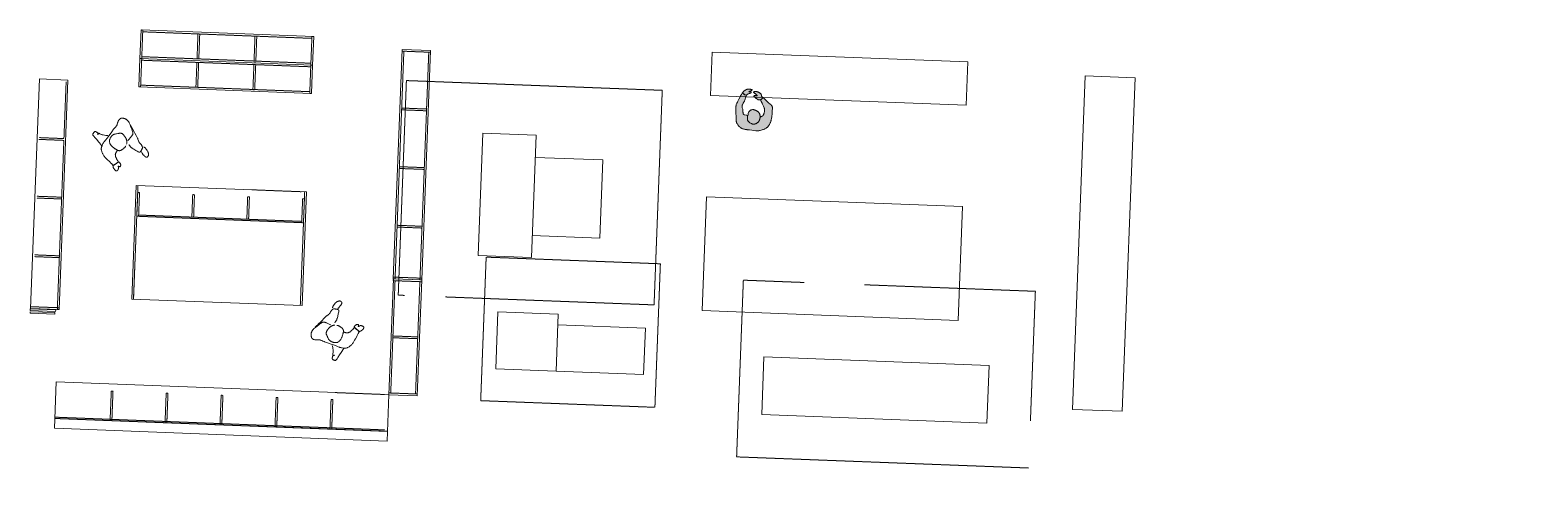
# Model space of a CAD drawing. Header units: millimetres. Extents: x 17591 to 38687, y 19003 to 25261.
import ezdxf

# ---------------------------------------------------------------- set-up
doc = ezdxf.new("R2010")
doc.units = ezdxf.units.MM
doc.header["$MEASUREMENT"] = 0
doc.linetypes.add('DGN Style 2', pattern=[10, 6, -4])
doc.linetypes.add('Hidden', pattern=[7.14375, 4.7625, -2.38125])
for name, color, linetype, lineweight in [('E-ELEC-EQPM', 71, 'Continuous', 13), ('E-ELEC-EQPM-HDLN', 91, 'Hidden', 13), ('FIXT-JNRY-PART', 42, 'Continuous', 0), ('FURN-FIXD', 40, 'Continuous', 0), ('FURN-FREE', 1, 'Continuous', 0), ('FURN-STOR', 213, 'Continuous', 0), ('PRES-FILL', 7, 'Continuous', 0), ('PRES-PEOP', 42, 'Continuous', 0)]:
    doc.layers.add(name, color=color, linetype=linetype, lineweight=lineweight)

# ---------------------------------------------------------------- blocks, each defined once
blk = doc.blocks.new('*U4')
at = {"color": 0}
blk.add_wipeout([(-1810, -235), (1787, -374), (1810, 235), (-1787, 374)], dxfattribs=at)
at = {"color": 0, "linetype": 'Continuous', "lineweight": 0, "flags": 128}
blk.add_lwpolyline([(1787, -374), (-1810, -235), (-1787, 374), (1810, 235), (1787, -374)], close=True, dxfattribs=at)
blk = doc.blocks.new('*U5')
at = {"layer": 'PRES-FILL', "linetype": 'ByBlock', "lineweight": -2}
h = blk.add_hatch(color=0, dxfattribs=at)
edge = h.paths.add_edge_path(flags=16)
edge.add_spline(control_points=[(-87, -291), (-89, -288), (-89, -283), (-89, -277)], knot_values=[0, 0, 0, 0, 1, 1, 1, 1], degree=3, periodic=0)
edge.add_spline(control_points=[(-89, -277), (-94, -264), (-102, -248), (-95, -248), (-88, -247), (-90, -264), (-89, -277)], knot_values=[0, 0, 0, 0, 0.509531, 0.509531, 0.509531, 1, 1, 1, 1], degree=3, periodic=0)
edge.add_spline(control_points=[(-89, -277), (-88, -283), (-86, -288), (-87, -291)], knot_values=[0, 0, 0, 0, 1, 1, 1, 1], degree=3, periodic=0)
edge.add_spline(control_points=[(-87, -291), (-86, -293), (-84, -293), (-82, -293), (-64, -287), (-45, -281), (-26, -274), (-4, -266), (18, -258), (41, -250), (62, -242), (84, -234), (102, -220), (117, -208), (130, -193), (143, -179), (163, -155), (183, -131), (203, -108), (213, -96), (224, -86), (234, -75), (247, -61), (255, -44), (260, -25), (269, 11), (269, 47), (253, 78), (241, 99), (227, 118), (212, 136), (198, 152), (184, 168), (171, 183), (154, 203), (137, 222), (120, 241), (107, 255), (88, 262), (71, 271), (49, 283), (28, 293), (3, 297), (-22, 302), (-45, 299), (-68, 291), (-91, 283), (-112, 274), (-130, 260), (-157, 239), (-183, 218), (-208, 195), (-226, 178), (-244, 160), (-260, 141), (-265, 135), (-270, 127), (-270, 120), (-269, 92), (-265, 65), (-263, 38), (-261, 9), (-260, -20), (-258, -48), (-258, -52), (-255, -55), (-254, -58), (-253, -62), (-253, -65), (-253, -69), (-254, -82), (-268, -92), (-268, -107), (-269, -125), (-262, -143), (-256, -158), (-248, -174), (-231, -189), (-215, -196), (-195, -205), (-228, -120), (-210, -123), (-201, -124), (-195, -153), (-182, -153), (-180, -153), (-176, -153), (-176, -151), (-175, -121), (-176, -84), (-192, -64), (-196, -58), (-202, -54), (-210, -52)], knot_values=[0, 0, 0, 0, 0.004098, 0.004098, 0.004098, 0.036354, 0.036354, 0.036354, 0.07573, 0.07573, 0.07573, 0.113201, 0.113201, 0.113201, 0.145266, 0.145266, 0.145266, 0.196552, 0.196552, 0.196552, 0.221625, 0.221625, 0.221625, 0.252365, 0.252365, 0.252365, 0.309173, 0.309173, 0.309173, 0.348127, 0.348127, 0.348127, 0.382965, 0.382965, 0.382965, 0.425054, 0.425054, 0.425054, 0.456865, 0.456865, 0.456865, 0.496842, 0.496842, 0.496842, 0.536467, 0.536467, 0.536467, 0.574696, 0.574696, 0.574696, 0.630228, 0.630228, 0.630228, 0.671879, 0.671879, 0.671879, 0.684675, 0.684675, 0.684675, 0.729775, 0.729775, 0.729775, 0.777357, 0.777357, 0.777357, 0.783126, 0.783126, 0.783126, 0.789055, 0.789055, 0.789055, 0.811446, 0.811446, 0.811446, 0.840448, 0.840448, 0.840448, 0.871083, 0.871083, 0.871083, 0.911485, 0.911485, 0.911485, 0.934486, 0.934486, 0.934486, 0.938181, 0.938181, 0.938181, 0.987094, 0.987094, 0.987094, 1, 1, 1, 1], degree=3, periodic=0)
edge.add_line((-210, -52), (-194, 0))
edge.add_spline(control_points=[(-194, 0), (-187, 23), (-180, 45), (-172, 68), (-163, 91), (-140, 108), (-119, 122), (-107, 130), (-96, 137), (-81, 137), (-68, 137), (-58, 134), (-50, 127)], knot_values=[0, 0, 0, 0, 0.324205, 0.324205, 0.324205, 0.66843, 0.66843, 0.66843, 0.855113, 0.855113, 0.855113, 1, 1, 1, 1], degree=3, periodic=0)
edge.add_line((-50, 127), (-43, 122))
edge.add_spline(control_points=[(-43, 122), (-53, 112), (-62, 101), (-66, 86), (-72, 67), (-71, 52), (-66, 32), (-61, 12), (-52, -4), (-40, -17), (-30, -28), (-16, -36), (4, -38), (21, -39), (33, -33), (46, -28), (56, -24), (64, -4), (73, -9), (78, -12), (80, -18), (83, -23), (90, -35), (105, -43), (104, -60), (103, -83), (82, -93), (72, -110), (63, -125), (57, -143), (46, -156), (28, -177), (-9, -177), (-34, -189), (-57, -201), (-80, -219), (-103, -230), (-126, -242), (-170, -203), (-184, -215), (-185, -216), (-186, -221), (-186, -224), (-184, -232), (-162, -244), (-165, -244), (-170, -245), (-190, -234), (-202, -232), (-207, -232), (-219, -228), (-217, -234), (-214, -244), (-208, -251), (-202, -257), (-185, -273), (-169, -290), (-141, -295), (-122, -299), (-104, -297), (-90, -294), (-88, -294), (-88, -293), (-87, -291)], knot_values=[0, 0, 0, 0, 0.044568, 0.044568, 0.044568, 0.101682, 0.101682, 0.101682, 0.159954, 0.159954, 0.159954, 0.212108, 0.212108, 0.212108, 0.25772, 0.25772, 0.25772, 0.292514, 0.292514, 0.292514, 0.310285, 0.310285, 0.310285, 0.355053, 0.355053, 0.355053, 0.417583, 0.417583, 0.417583, 0.47369, 0.47369, 0.47369, 0.564976, 0.564976, 0.564976, 0.649839, 0.649839, 0.649839, 0.736981, 0.736981, 0.736981, 0.746599, 0.746599, 0.746599, 0.777051, 0.777051, 0.777051, 0.817948, 0.817948, 0.817948, 0.83422, 0.83422, 0.83422, 0.863911, 0.863911, 0.863911, 0.939425, 0.939425, 0.939425, 0.993629, 0.993629, 0.993629, 1, 1, 1, 1], degree=3, periodic=0)
at = {"layer": 'PRES-PEOP', "color": 0, "linetype": 'ByBlock', "lineweight": -2, "flags": 128}
for points in [[(-250, -47), (-246, -46), (-242, -46), (-238, -46), (-231, -47), (-225, -47), (-220, -48), (-215, -49), (-212, -50), (-209, -52), (-206, -53), (-204, -54), (-200, -56), (-198, -58), (-196, -59), (-194, -61), (-192, -64), (-189, -68), (-187, -72), (-185, -76), (-183, -81), (-182, -85), (-180, -93), (-178, -100), (-177, -106), (-176, -112), (-175, -122), (-175, -130), (-175, -141), (-175, -146), (-176, -151), (-176, -151), (-176, -151), (-176, -152), (-176, -152), (-176, -152), (-176, -152), (-176, -152), (-176, -152), (-177, -153), (-177, -153), (-177, -153), (-178, -153), (-178, -153), (-179, -153), (-179, -153), (-180, -153), (-180, -153), (-181, -153), (-181, -153), (-182, -153), (-182, -153), (-183, -153), (-184, -153), (-185, -153), (-186, -152), (-187, -152), (-188, -151), (-190, -150), (-191, -148), (-193, -146), (-194, -145), (-196, -141), (-199, -135), (-201, -133), (-202, -131), (-203, -129), (-204, -128), (-205, -127), (-206, -125), (-207, -124), (-208, -124), (-209, -123), (-210, -123), (-212, -123), (-213, -123), (-214, -124), (-215, -125), (-215, -127), (-215, -128), (-216, -130), (-216, -132), (-216, -134), (-215, -138), (-215, -143), (-214, -148), (-213, -157), (-211, -165), (-210, -171), (-209, -177), (-209, -182), (-208, -185), (-208, -188), (-208, -191), (-209, -192), (-209, -194), (-209, -194), (-210, -195), (-211, -196), (-212, -196), (-212, -197), (-214, -196), (-215, -196), (-218, -195), (-221, -193), (-223, -192), (-228, -188), (-232, -185), (-236, -182), (-239, -180), (-242, -177), (-244, -175), (-247, -171), (-250, -168), (-251, -165), (-254, -162), (-256, -158), (-258, -152), (-260, -147), (-262, -142), (-263, -138), (-265, -134), (-265, -131), (-267, -125), (-267, -121), (-268, -117), (-268, -112), (-268, -107), (-268, -104), (-267, -102), (-267, -99), (-266, -97), (-265, -96), (-264, -92), (-257, -81), (-256, -78), (-255, -76), (-254, -74), (-254, -71), (-253, -69), (-253, -67), (-253, -66), (-253, -65), (-253, -63), (-254, -62), (-254, -61), (-254, -60), (-254, -58), (-254, -57), (-255, -57), (-255, -56), (-255, -55), (-257, -52), (-257, -51), (-257, -50), (-258, -50), (-258, -49), (-258, -48), (-259, -27), (-261, 6), (-263, 38), (-265, 58), (-268, 89), (-269, 104), (-270, 112), (-270, 120), (-270, 121), (-270, 122), (-270, 124), (-269, 125), (-269, 126), (-268, 128), (-268, 130), (-267, 131), (-266, 133), (-265, 135), (-264, 136), (-262, 139), (-260, 141), (-254, 148), (-243, 160), (-234, 169), (-221, 182), (-208, 195), (-189, 212), (-175, 224), (-164, 233), (-147, 247), (-130, 260), (-123, 265), (-117, 269), (-111, 272), (-106, 275), (-97, 279), (-90, 283), (-79, 287), (-68, 291), (-60, 293), (-52, 295), (-45, 297), (-39, 298), (-34, 299), (-29, 299), (-21, 299), (-15, 299), (-11, 299), (-4, 298), (3, 297), (12, 295), (20, 293), (27, 291), (33, 289), (42, 285), (50, 282), (60, 277), (71, 271), (84, 265), (94, 260), (101, 256), (106, 252), (110, 250), (112, 248), (116, 244), (120, 241), (133, 226), (152, 205), (171, 183), (191, 160), (212, 136), (218, 129), (223, 123), (231, 112), (237, 104), (241, 98), (247, 88), (253, 78), (256, 72), (258, 66), (260, 61), (261, 56), (263, 51), (264, 42), (265, 34), (266, 27), (266, 20), (266, 9), (265, 1), (264, -6), (262, -15), (260, -25), (258, -32), (256, -38), (254, -43), (252, -48), (250, -51), (248, -54), (245, -60), (243, -64), (241, -67), (238, -71), (234, -75), (227, -83), (215, -95), (209, -102), (203, -108), (173, -143), (143, -179), (133, -190), (126, -198), (120, -204), (116, -208), (113, -211), (107, -216), (102, -220), (99, -223), (92, -227), (86, -231), (80, -234), (76, -236), (67, -240), (54, -245), (41, -250), (7, -262), (-26, -274), (-40, -279), (-61, -286), (-82, -293), (-83, -293), (-84, -293), (-85, -293), (-86, -292), (-87, -291), (-87, -291), (-88, -290), (-88, -289), (-88, -287), (-89, -286), (-89, -284), (-89, -281), (-89, -278), (-89, -273), (-89, -264), (-89, -260), (-89, -258), (-89, -255), (-90, -254), (-90, -252), (-90, -251), (-91, -250), (-91, -250), (-92, -249), (-92, -248), (-93, -248), (-94, -248), (-95, -248), (-96, -248), (-97, -248), (-97, -249), (-98, -250), (-98, -251), (-98, -252), (-98, -253), (-98, -254), (-98, -255), (-97, -258), (-96, -260), (-88, -281), (-88, -284), (-87, -286), (-87, -287), (-87, -289), (-87, -290), (-87, -290), (-87, -292), (-88, -292), (-88, -293), (-89, -294), (-90, -294), (-96, -295), (-101, -296), (-105, -296), (-109, -297), (-113, -297), (-116, -297), (-122, -297), (-127, -297), (-130, -297), (-136, -296), (-141, -295), (-146, -294), (-151, -293), (-155, -292), (-159, -291), (-162, -289), (-165, -288), (-170, -285), (-175, -282), (-178, -279), (-184, -274), (-189, -270), (-202, -257), (-204, -255), (-206, -252), (-208, -250), (-209, -248), (-211, -247), (-212, -245), (-213, -243), (-215, -241), (-215, -239), (-217, -236), (-217, -234), (-218, -233), (-218, -233), (-218, -233), (-217, -232), (-217, -232), (-217, -232), (-217, -232), (-217, -232), (-216, -231), (-216, -231), (-215, -231), (-215, -231), (-214, -231), (-213, -231), (-213, -231), (-211, -231), (-210, -231), (-208, -232), (-206, -232), (-205, -232), (-204, -232), (-204, -232), (-203, -232), (-202, -232), (-200, -233), (-197, -233), (-195, -234), (-193, -235), (-189, -236), (-181, -239), (-179, -240), (-177, -241), (-175, -242), (-173, -242), (-172, -243), (-170, -244), (-168, -244), (-168, -244), (-166, -244), (-166, -244), (-165, -244), (-165, -244), (-165, -244), (-165, -244), (-165, -244), (-165, -244), (-165, -243), (-166, -243), (-166, -243), (-167, -242), (-167, -241), (-169, -241), (-170, -240), (-171, -239), (-173, -237), (-175, -236), (-179, -233), (-180, -232), (-181, -231), (-182, -230), (-183, -228), (-184, -227), (-185, -226), (-185, -225), (-185, -225), (-186, -224), (-186, -224), (-186, -223), (-186, -222), (-186, -222), (-186, -221), (-186, -220), (-186, -220), (-186, -219), (-185, -218), (-185, -218), (-185, -217), (-185, -217), (-185, -217), (-185, -216), (-185, -216), (-184, -216), (-184, -215), (-184, -215), (-183, -214), (-181, -214), (-179, -213), (-178, -213), (-176, -213), (-172, -214), (-169, -215), (-165, -216), (-161, -217), (-154, -220), (-141, -226), (-136, -228), (-131, -229), (-127, -230), (-124, -231), (-121, -232), (-116, -232), (-113, -233), (-110, -232), (-106, -232), (-105, -231), (-103, -230), (-94, -226), (-87, -221), (-74, -213), (-54, -201), (-44, -195), (-34, -189), (-29, -187), (-24, -185), (-15, -182), (2, -177), (14, -174), (19, -172), (27, -169), (32, -167), (36, -164), (38, -162), (42, -159), (46, -156), (48, -153), (50, -151), (53, -146), (55, -142), (57, -138), (61, -131), (66, -120), (69, -115), (72, -110), (74, -107), (76, -104), (80, -99), (88, -90), (91, -87), (93, -84), (95, -82), (97, -79), (98, -77), (101, -73), (102, -70), (103, -68), (103, -64), (104, -62), (104, -60), (104, -58), (104, -57), (104, -54), (103, -52), (102, -50), (102, -48), (101, -46), (100, -45), (83, -23), (82, -22), (81, -20), (80, -17), (79, -16), (79, -15), (78, -14), (78, -13), (77, -12), (76, -11), (75, -11), (75, -10), (74, -10), (73, -9), (73, -9), (72, -9), (71, -9), (70, -9), (69, -9), (69, -9), (68, -9), (67, -10), (65, -10), (64, -11), (63, -12), (62, -13), (60, -15), (57, -19), (54, -22), (52, -23), (51, -25), (50, -26), (49, -26), (47, -27), (46, -28), (36, -32), (33, -33), (29, -34), (27, -35), (24, -36), (22, -36), (18, -37), (14, -38), (12, -38), (8, -38), (6, -38), (4, -38), (0, -37), (-3, -37), (-6, -36), (-8, -36), (-11, -35), (-15, -34), (-19, -32), (-22, -31), (-25, -29), (-27, -28), (-31, -25), (-33, -23), (-37, -20), (-40, -17), (-43, -14), (-47, -9), (-50, -5), (-52, -1), (-54, 3), (-56, 6), (-59, 12), (-61, 17), (-62, 21), (-64, 26), (-66, 32), (-67, 36), (-68, 43), (-69, 48), (-69, 53), (-70, 57), (-70, 61), (-70, 64), (-70, 69), (-69, 73), (-69, 77), (-68, 81), (-66, 86), (-65, 89), (-64, 92), (-63, 94), (-61, 98), (-59, 102), (-58, 105), (-56, 107), (-53, 111), (-50, 114), (-46, 119), (-42, 123), (-37, 128), (-33, 133), (-28, 136), (-25, 139), (-21, 142), (-18, 144), (-12, 148), (-8, 150), (-5, 152), (1, 155), (7, 157), (10, 158), (14, 159), (17, 159), (20, 160), (26, 160), (30, 161), (35, 161), (38, 160), (45, 160), (49, 159), (56, 157), (63, 156), (68, 154), (72, 153), (75, 151), (78, 149), (81, 147), (87, 144), (91, 140), (95, 137), (98, 133), (101, 130), (103, 128), (106, 123), (109, 119), (110, 116), (112, 111), (114, 106), (117, 97), (119, 89), (121, 81), (122, 75), (123, 69), (123, 65), (123, 60), (123, 57), (123, 54), (123, 51), (121, 47), (120, 44), (119, 41), (117, 38), (115, 35), (106, 24), (98, 16), (87, 4), (76, -8)], [(-210, -52), (-202, -26), (-194, 0), (-189, 17), (-180, 42), (-172, 68), (-170, 72), (-168, 76), (-166, 80), (-164, 83), (-162, 86), (-157, 91), (-153, 95), (-149, 99), (-142, 105), (-136, 110), (-127, 116), (-119, 122), (-114, 125), (-111, 127), (-107, 129), (-104, 131), (-102, 132), (-99, 133), (-97, 134), (-93, 135), (-90, 136), (-88, 136), (-84, 137), (-81, 137), (-78, 137), (-76, 137), (-74, 137), (-73, 137), (-69, 136), (-67, 135), (-64, 135), (-62, 134), (-61, 133), (-58, 132), (-56, 131), (-54, 130), (-52, 129), (-50, 127), (-47, 125), (-43, 122)]]:
    blk.add_lwpolyline(points, dxfattribs=at)
blk = doc.blocks.new('*U7')
at = {"color": 0, "linetype": 'ByBlock', "lineweight": -2, "flags": 128}
blk.add_lwpolyline([(-1768, 869), (1830, 730), (1768, -869), (-1830, -730), (-1768, 869)], close=True, dxfattribs=at)
blk.add_lwpolyline([(-1768, 869), (1830, 730), (1768, -869), (-1830, -730), (-1768, 869)], close=True, dxfattribs=at)
blk = doc.blocks.new('*U6')
at = {"color": 0, "linetype": 'ByBlock', "lineweight": -2}
blk.add_wipeout([(-1768, 869), (1830, 730), (1768, -869), (-1830, -730)], dxfattribs=at)
blk.add_blockref('*U7', (0, 0), dxfattribs=at)
blk = doc.blocks.new('BVN_Equipment_Printer J75 - BVN_Equipment_Printer J75-4317960-GA PLAN - LEVEL 11')
at = {"layer": 'E-ELEC-EQPM', "color": 0}
for p, q in [((1660, 433), (-1510, 433)), ((-1510, 433), (-1510, -377)), ((1660, -377), (1660, 433)), ((-1510, -377), (1660, -377))]:
    blk.add_line(p, q, dxfattribs=at)
at = {"layer": 'E-ELEC-EQPM-HDLN', "color": 0}
for p, q in [((-985, 1500), (-1840, 1500)), ((-1840, 1500), (-1840, -987)), ((2270, 1500), (-135, 1500)), ((2270, -322), (2270, 1500)), ((-1840, -987), (2270, -987))]:
    blk.add_line(p, q, dxfattribs=at)
blk = doc.blocks.new('BVN_Equipment_Scanner 7740 MFD_EX-015 - BVN_Equipment_Scanner 7740 MFD_EX-015-8113153-GA PLAN - LEVEL 11')
at = {"layer": 'E-ELEC-EQPM', "color": 0}
for p, q in [((-291, 530), (-1141, 530)), ((-1141, 530), (-1141, -270)), ((-291, -270), (-291, 530)), ((941, 378), (-291, 378)), ((941, -270), (941, 378)), ((-1141, -270), (-291, -270)), ((-291, -270), (941, -270))]:
    blk.add_line(p, q, dxfattribs=at)
at = {"layer": 'E-ELEC-EQPM-HDLN', "color": 0}
for p, q in [((1117, 1293), (-1335, 1293)), ((-1335, 1293), (-1335, -727)), ((1117, -727), (1117, 1293)), ((-1335, -727), (1117, -727))]:
    blk.add_line(p, q, dxfattribs=at)
blk = doc.blocks.new('BVN_Equipment_Plotter DWC842 MFD_EX-016 - EX-016_1-3151593-GA PLAN - LEVEL 11')
at = {"layer": 'E-ELEC-EQPM', "color": 0}
for p, q in [((-65, 538), (-817, 538)), ((-817, 538), (-817, -1182)), ((-65, -1182), (-65, 538)), ((884, 227), (-65, 227)), ((884, -872), (884, 227)), ((-65, -872), (884, -872)), ((-817, -1182), (-65, -1182))]:
    blk.add_line(p, q, dxfattribs=at)
at = {"layer": 'E-ELEC-EQPM-HDLN', "color": 0}
for p, q in [((-1917, -1782), (-1917, 1238)), ((-1917, 1238), (1684, 1238)), ((1684, 1238), (1684, -1782)), ((-1830, -1782), (-1917, -1782)), ((1684, -1782), (-1250, -1782))]:
    blk.add_line(p, q, dxfattribs=at)
blk = doc.blocks.new('MAN16')
at = {"color": 0, "linetype": 'ByBlock', "lineweight": -2, "flags": 128}
for points in [[(0.77, -0.91), (0.79, -0.97), (0.8, -1.01), (0.81, -1.06), (0.83, -1.13), (0.85, -1.18), (0.87, -1.22), (0.89, -1.28), (0.91, -1.33), (0.93, -1.36), (0.95, -1.39), (0.96, -1.41), (0.98, -1.43), (1.01, -1.47), (1.05, -1.51), (1.08, -1.53), (1.1, -1.55), (1.13, -1.57), (1.18, -1.6), (1.21, -1.63), (1.24, -1.64), (1.29, -1.66), (1.33, -1.68), (1.35, -1.69), (1.39, -1.7), (1.42, -1.71), (1.44, -1.71), (1.48, -1.72), (1.55, -1.74), (1.58, -1.74), (1.62, -1.75), (1.79, -1.79), (1.96, -1.82), (1.97, -1.82), (1.97, -1.82), (1.98, -1.82), (1.99, -1.82), (2, -1.82), (2.01, -1.82), (2.01, -1.82), (2.02, -1.82), (2.03, -1.82), (2.03, -1.82), (2.03, -1.82), (2.06, -1.83), (2.07, -1.84), (2.09, -1.85), (2.1, -1.87), (2.11, -1.89), (2.12, -1.91), (2.12, -1.94), (2.13, -1.96), (2.13, -1.99), (2.13, -2.05), (2.13, -2.11), (2.13, -2.17), (2.11, -2.28), (2.1, -2.37), (2.08, -2.45), (2.07, -2.51), (2.06, -2.56), (2.05, -2.6), (2.04, -2.63), (2.04, -2.65), (2.03, -2.67), (2.03, -2.68), (2.03, -2.68), (2.03, -2.69), (2.03, -2.69), (2.03, -2.69), (2.03, -2.68), (2.03, -2.67), (2.03, -2.66), (2.04, -2.63), (2.04, -2.61), (2.05, -2.56), (2.06, -2.51), (2.07, -2.43), (2.08, -2.3), (2.09, -2.23), (2.1, -2.17), (2.13, -1.99), (2.14, -1.95), (2.16, -1.88), (2.16, -1.85), (2.17, -1.82), (2.17, -1.81), (2.18, -1.8), (2.19, -1.79), (2.19, -1.78), (2.2, -1.78), (2.21, -1.77), (2.21, -1.77), (2.23, -1.76), (2.25, -1.76), (2.27, -1.76), (2.28, -1.75), (2.3, -1.76), (2.32, -1.76), (2.35, -1.76), (2.38, -1.77), (2.43, -1.78), (2.52, -1.8), (2.55, -1.81), (2.59, -1.82), (2.6, -1.82), (2.61, -1.83), (2.63, -1.84), (2.65, -1.85), (2.67, -1.86), (2.68, -1.87), (2.69, -1.88), (2.7, -1.9), (2.72, -1.92), (2.74, -1.94), (2.75, -1.96), (2.76, -1.98), (2.77, -2), (2.78, -2.02), (2.79, -2.04), (2.79, -2.06), (2.8, -2.08), (2.8, -2.1), (2.8, -2.1), (2.8, -2.11), (2.8, -2.11), (2.79, -2.12), (2.79, -2.12), (2.78, -2.13), (2.78, -2.13), (2.77, -2.13), (2.76, -2.14), (2.75, -2.14), (2.73, -2.15), (2.71, -2.16), (2.66, -2.17), (2.64, -2.18), (2.63, -2.18), (2.62, -2.19), (2.61, -2.19), (2.6, -2.2), (2.6, -2.2), (2.6, -2.21), (2.59, -2.21), (2.59, -2.22), (2.59, -2.22), (2.59, -2.23), (2.59, -2.23), (2.59, -2.24), (2.59, -2.25), (2.6, -2.26), (2.6, -2.26), (2.61, -2.27), (2.62, -2.28), (2.64, -2.29), (2.65, -2.3), (2.67, -2.31), (2.7, -2.33), (2.75, -2.35), (2.77, -2.36), (2.79, -2.37), (2.8, -2.38), (2.81, -2.38), (2.83, -2.4), (2.84, -2.41), (2.85, -2.42), (2.86, -2.42), (2.87, -2.44), (2.87, -2.45), (2.89, -2.5), (2.9, -2.54), (2.91, -2.58), (2.92, -2.61), (2.93, -2.64), (2.94, -2.67), (2.94, -2.69), (2.94, -2.73), (2.95, -2.77), (2.95, -2.79), (2.94, -2.83), (2.94, -2.87), (2.94, -2.89), (2.93, -2.9), (2.92, -2.92), (2.92, -2.93), (2.91, -2.94), (2.9, -2.95), (2.89, -2.96), (2.88, -2.97), (2.85, -2.98), (2.83, -2.99), (2.81, -2.99), (2.78, -3), (2.76, -3), (2.74, -3), (2.69, -3), (2.65, -2.99), (2.62, -2.99), (2.55, -2.98), (2.51, -2.97), (2.47, -2.96), (2.43, -2.95), (2.4, -2.94), (2.38, -2.94), (2.35, -2.93), (2.32, -2.92), (2.29, -2.9), (2.24, -2.88), (2.16, -2.82), (2.09, -2.78), (2.07, -2.77), (2.05, -2.76), (2.01, -2.75), (1.98, -2.74), (1.96, -2.73), (1.94, -2.73), (1.92, -2.73), (1.89, -2.73), (1.73, -2.74), (1.5, -2.77), (1.38, -2.78), (1.26, -2.8), (0.85, -2.84), (0.64, -2.85), (0.43, -2.87), (0.35, -2.87), (0.21, -2.87), (0.08, -2.86), (-0.02, -2.85), (-0.12, -2.83), (-0.2, -2.82), (-0.27, -2.8), (-0.39, -2.76), (-0.49, -2.72), (-0.56, -2.69), (-0.66, -2.64), (-0.76, -2.59), (-0.8, -2.57), (-0.83, -2.54), (-0.86, -2.52), (-0.89, -2.5), (-0.94, -2.46), (-0.97, -2.42), (-1.01, -2.38), (-1.03, -2.35), (-1.07, -2.29), (-1.1, -2.24), (-1.14, -2.17), (-1.18, -2.1), (-1.24, -1.96), (-1.28, -1.86), (-1.31, -1.78), (-1.34, -1.72), (-1.37, -1.63), (-1.38, -1.59), (-1.39, -1.54), (-1.42, -1.41), (-1.46, -1.18), (-1.53, -0.83), (-1.56, -0.66), (-1.6, -0.49), (-1.67, -0.21), (-1.77, 0.21), (-1.88, 0.62), (-1.89, 0.69), (-1.9, 0.76), (-1.92, 0.87), (-1.94, 1.03), (-1.95, 1.11), (-1.97, 1.19), (-1.98, 1.24), (-2, 1.28), (-2.01, 1.31), (-2.03, 1.35), (-2.07, 1.41), (-2.1, 1.47), (-2.23, 1.65), (-2.26, 1.7), (-2.29, 1.74), (-2.32, 1.79), (-2.34, 1.85), (-2.39, 1.97), (-2.41, 2.02), (-2.42, 2.06), (-2.43, 2.09), (-2.44, 2.12), (-2.45, 2.15), (-2.45, 2.18), (-2.45, 2.22), (-2.45, 2.26), (-2.45, 2.29), (-2.45, 2.33), (-2.44, 2.37), (-2.43, 2.4), (-2.42, 2.43), (-2.41, 2.46), (-2.4, 2.48), (-2.39, 2.5), (-2.37, 2.52), (-2.35, 2.55), (-2.33, 2.57), (-2.31, 2.59), (-2.28, 2.63), (-2.25, 2.65), (-2.2, 2.69), (-2.16, 2.72), (-2.11, 2.75), (-2.07, 2.78), (-2.03, 2.81), (-2, 2.83), (-1.97, 2.84), (-1.91, 2.87), (-1.87, 2.89), (-1.84, 2.9), (-1.79, 2.92), (-1.76, 2.92), (-1.74, 2.93), (-1.67, 2.94), (-1.6, 2.95), (-1.55, 2.96), (-1.5, 2.96), (-1.46, 2.96), (-1.43, 2.97), (-1.36, 2.96), (-1.32, 2.96), (-1.28, 2.95), (-1.23, 2.94), (-1.18, 2.93), (-0.87, 2.82), (-0.55, 2.72), (-0.24, 2.62), (-0.08, 2.57), (0, 2.54), (0.08, 2.51), (0.1, 2.5), (0.15, 2.48), (0.2, 2.46), (0.23, 2.43), (0.27, 2.41), (0.29, 2.4), (0.31, 2.38), (0.33, 2.36), (0.35, 2.35), (0.37, 2.32), (0.39, 2.3), (0.4, 2.28), (0.41, 2.26), (0.43, 2.23), (0.45, 2.17), (0.47, 2.11), (0.49, 2.06), (0.51, 1.96), (0.53, 1.89), (0.55, 1.78), (0.57, 1.67), (0.59, 1.55), (0.6, 1.46), (0.62, 1.32), (0.64, 1.18)], [(1.19, 0.91), (1.27, 0.89), (1.34, 0.88), (1.4, 0.88), (1.46, 0.87), (1.5, 0.87), (1.58, 0.87), (1.64, 0.87), (1.69, 0.88), (1.76, 0.89), (1.82, 0.91), (1.9, 0.93), (2.04, 0.97), (2.15, 1), (2.3, 1.06), (2.45, 1.11), (2.54, 1.15), (2.67, 1.2), (2.8, 1.25), (2.83, 1.26), (2.88, 1.28), (2.9, 1.29), (2.92, 1.3), (2.93, 1.31), (2.95, 1.31), (2.96, 1.32), (2.96, 1.33), (2.97, 1.33), (2.98, 1.35), (2.99, 1.36), (3, 1.37), (3, 1.38), (3.01, 1.39), (3.01, 1.41), (3.02, 1.43), (3.03, 1.45), (3.03, 1.47), (3.03, 1.49), (3.03, 1.51), (3.02, 1.52), (3.02, 1.55), (3.01, 1.57), (3, 1.6), (2.99, 1.63), (2.96, 1.69), (2.95, 1.71), (2.94, 1.74), (2.92, 1.8), (2.9, 1.85), (2.88, 1.9), (2.86, 1.94), (2.84, 1.97), (2.82, 2), (2.81, 2.03), (2.79, 2.05), (2.78, 2.07), (2.76, 2.09), (2.73, 2.11), (2.72, 2.13), (2.69, 2.14), (2.66, 2.16), (2.64, 2.17), (2.62, 2.18), (2.6, 2.19), (2.57, 2.2), (2.54, 2.2), (2.51, 2.21), (2.46, 2.22), (2.42, 2.22), (2.37, 2.23), (2.31, 2.23), (2.28, 2.23), (2.22, 2.23), (2.17, 2.23), (2.08, 2.22), (2.02, 2.22), (1.97, 2.22), (1.93, 2.22), (1.9, 2.22), (1.86, 2.22), (1.82, 2.23), (1.78, 2.24), (1.71, 2.26), (1.64, 2.28), (1.42, 2.37), (1.37, 2.39), (1.32, 2.41), (1.26, 2.43), (1.19, 2.44), (0.84, 2.51), (0.49, 2.58), (0.15, 2.65), (-0.2, 2.72), (-0.37, 2.76), (-0.61, 2.82), (-0.85, 2.88)], [(2.8, 2.3), (2.83, 2.31), (2.86, 2.33), (2.89, 2.33), (2.91, 2.34), (2.95, 2.35), (2.98, 2.36), (3.01, 2.36), (3.04, 2.37), (3.08, 2.37), (3.16, 2.38), (3.23, 2.38), (3.29, 2.38), (3.34, 2.38), (3.38, 2.37), (3.46, 2.36), (3.52, 2.35), (3.57, 2.34), (3.64, 2.32), (3.71, 2.3), (3.75, 2.29), (3.79, 2.27), (3.85, 2.25), (3.91, 2.22), (3.95, 2.19), (3.99, 2.17), (4.03, 2.14), (4.05, 2.12), (4.07, 2.1), (4.11, 2.07), (4.14, 2.04), (4.15, 2.02), (4.18, 1.99), (4.2, 1.95), (4.2, 1.94), (4.21, 1.92), (4.21, 1.91), (4.22, 1.9), (4.22, 1.88), (4.22, 1.86), (4.23, 1.83), (4.23, 1.81), (4.23, 1.8), (4.22, 1.78), (4.22, 1.75), (4.22, 1.73), (4.21, 1.72), (4.21, 1.7), (4.2, 1.67), (4.19, 1.66), (4.18, 1.64), (4.17, 1.63), (4.17, 1.62), (4.15, 1.6), (4.13, 1.59), (4.11, 1.57), (4.08, 1.56), (4.06, 1.56), (4.04, 1.55), (4, 1.54), (3.97, 1.53), (3.94, 1.53), (3.88, 1.53), (3.83, 1.53), (3.77, 1.53), (3.74, 1.53), (3.71, 1.53), (3.57, 1.54), (3.46, 1.54), (3.38, 1.55), (3.32, 1.56), (3.28, 1.57), (3.25, 1.57), (3.2, 1.59), (3.15, 1.6)], [(0.91, 0.69), (0.87, 0.75), (0.83, 0.79), (0.79, 0.83), (0.76, 0.86), (0.73, 0.88), (0.68, 0.93), (0.63, 0.96), (0.6, 0.98), (0.55, 1.01), (0.49, 1.04), (0.46, 1.06), (0.43, 1.07), (0.37, 1.1), (0.32, 1.12), (0.28, 1.13), (0.24, 1.14), (0.16, 1.16), (0.11, 1.16), (0.03, 1.17), (-0.02, 1.18), (-0.06, 1.18), (-0.15, 1.19), (-0.22, 1.19), (-0.29, 1.2), (-0.34, 1.19), (-0.39, 1.19), (-0.43, 1.19), (-0.47, 1.19), (-0.53, 1.18), (-0.57, 1.16), (-0.6, 1.15), (-0.65, 1.14), (-0.69, 1.11), (-0.72, 1.1), (-0.74, 1.08), (-0.77, 1.06), (-0.79, 1.04), (-0.82, 1.01), (-0.85, 0.97), (-0.88, 0.94), (-0.92, 0.88), (-0.95, 0.84), (-1, 0.77), (-1.04, 0.69), (-1.09, 0.62), (-1.12, 0.55), (-1.16, 0.5), (-1.18, 0.45), (-1.23, 0.36), (-1.26, 0.29), (-1.28, 0.24), (-1.29, 0.2), (-1.31, 0.13), (-1.32, 0.07), (-1.33, 0.03), (-1.33, -0.01), (-1.33, -0.04), (-1.33, -0.07), (-1.33, -0.13), (-1.33, -0.17), (-1.32, -0.21), (-1.32, -0.25), (-1.3, -0.31), (-1.29, -0.36), (-1.27, -0.43), (-1.25, -0.49), (-1.22, -0.56), (-1.2, -0.62), (-1.17, -0.68), (-1.15, -0.72), (-1.12, -0.76), (-1.1, -0.79), (-1.08, -0.82), (-1.06, -0.85), (-1.03, -0.88), (-1, -0.91), (-0.98, -0.93), (-0.94, -0.96), (-0.9, -0.98), (-0.86, -1), (-0.83, -1.02), (-0.76, -1.05), (-0.7, -1.07), (-0.65, -1.08), (-0.61, -1.1), (-0.57, -1.1), (-0.49, -1.12), (-0.44, -1.12), (-0.4, -1.12), (-0.34, -1.12), (-0.27, -1.12), (-0.18, -1.11), (-0.1, -1.1), (-0.04, -1.09), (0.08, -1.07), (0.17, -1.05), (0.3, -1.02), (0.43, -0.98), (0.49, -0.96), (0.55, -0.95), (0.6, -0.93), (0.64, -0.92), (0.68, -0.9), (0.74, -0.88), (0.79, -0.85), (0.82, -0.84), (0.85, -0.82), (0.88, -0.8), (0.91, -0.77), (0.94, -0.75), (0.96, -0.73), (0.98, -0.71), (0.99, -0.69), (1.01, -0.67), (1.03, -0.63), (1.05, -0.59), (1.06, -0.55), (1.07, -0.52), (1.09, -0.47), (1.1, -0.42), (1.11, -0.35), (1.12, -0.28), (1.13, -0.24), (1.14, -0.15), (1.14, -0.07), (1.14, -0.01), (1.14, 0.05), (1.13, 0.09), (1.13, 0.14), (1.12, 0.21), (1.11, 0.26), (1.09, 0.3), (1.08, 0.36), (1.05, 0.42)], [(-1.71, -0.58), (-1.77, -0.65), (-1.83, -0.7), (-1.92, -0.79), (-2, -0.86), (-2.23, -1.05), (-2.26, -1.08), (-2.3, -1.1), (-2.33, -1.13), (-2.39, -1.16), (-2.45, -1.19), (-2.66, -1.29), (-2.71, -1.32), (-2.79, -1.36), (-2.82, -1.38), (-2.86, -1.4), (-2.86, -1.41), (-2.86, -1.41), (-2.87, -1.42), (-2.87, -1.42), (-2.87, -1.43), (-2.87, -1.43), (-2.87, -1.44), (-2.86, -1.45), (-2.86, -1.45), (-2.85, -1.47), (-2.84, -1.48), (-2.84, -1.49), (-2.83, -1.5), (-2.81, -1.52), (-2.79, -1.54), (-2.78, -1.55), (-2.76, -1.57), (-2.75, -1.58), (-2.74, -1.58), (-2.74, -1.59), (-2.73, -1.59), (-2.73, -1.6), (-2.73, -1.6), (-2.72, -1.61), (-2.72, -1.61), (-2.72, -1.61), (-2.72, -1.61), (-2.72, -1.61), (-2.72, -1.61), (-2.72, -1.61), (-2.72, -1.61), (-2.72, -1.6), (-2.73, -1.6), (-2.73, -1.6), (-2.73, -1.59), (-2.74, -1.58), (-2.75, -1.58), (-2.75, -1.57), (-2.77, -1.55), (-2.79, -1.53), (-2.8, -1.52), (-2.81, -1.51), (-2.81, -1.5), (-2.82, -1.5), (-2.83, -1.49), (-2.84, -1.48), (-2.84, -1.48), (-2.85, -1.47), (-2.85, -1.47), (-2.86, -1.47), (-2.87, -1.47), (-2.88, -1.46), (-2.89, -1.46), (-2.9, -1.46), (-2.93, -1.46), (-2.96, -1.46), (-2.98, -1.47), (-3.01, -1.47), (-3.04, -1.48), (-3.09, -1.49), (-3.13, -1.51), (-3.17, -1.52), (-3.2, -1.54), (-3.23, -1.55), (-3.25, -1.57), (-3.27, -1.58), (-3.28, -1.59), (-3.3, -1.61), (-3.32, -1.63), (-3.33, -1.64), (-3.34, -1.66), (-3.35, -1.68), (-3.35, -1.69), (-3.35, -1.71), (-3.36, -1.74), (-3.36, -1.77), (-3.36, -1.8), (-3.35, -1.83), (-3.35, -1.86), (-3.34, -1.89), (-3.33, -1.94), (-3.32, -1.99), (-3.31, -2.02), (-3.29, -2.05), (-3.28, -2.08), (-3.26, -2.1), (-3.25, -2.11), (-3.24, -2.13), (-3.23, -2.14), (-3.21, -2.15), (-3.19, -2.16), (-3.18, -2.16), (-3.16, -2.17), (-3.14, -2.17), (-2.93, -2.17), (-2.72, -2.17), (-2.3, -2.17), (-1.88, -2.17), (-1.71, -2.17), (-1.45, -2.18), (-1.2, -2.19)]]:
    blk.add_lwpolyline(points, dxfattribs=at)
blk = doc.blocks.new('MAN16_1')
at = {"color": 0, "linetype": 'ByBlock', "lineweight": -2, "flags": 128}
for points in [[(0.77, -0.91), (0.79, -0.97), (0.8, -1.01), (0.81, -1.05), (0.83, -1.12), (0.85, -1.18), (0.86, -1.22), (0.89, -1.27), (0.91, -1.33), (0.93, -1.36), (0.95, -1.39), (0.96, -1.41), (0.98, -1.44), (1, -1.46), (1.03, -1.5), (1.07, -1.53), (1.1, -1.55), (1.12, -1.57), (1.15, -1.59), (1.19, -1.62), (1.23, -1.64), (1.25, -1.65), (1.29, -1.67), (1.33, -1.68), (1.4, -1.7), (1.46, -1.71), (1.54, -1.73), (1.62, -1.75), (1.79, -1.79), (1.88, -1.8), (1.96, -1.82), (1.97, -1.82), (1.97, -1.82), (1.97, -1.82), (1.98, -1.82), (1.99, -1.82), (2, -1.82), (2.01, -1.82), (2.01, -1.82), (2.02, -1.82), (2.03, -1.82), (2.03, -1.82), (2.05, -1.83), (2.07, -1.84), (2.09, -1.85), (2.1, -1.87), (2.11, -1.89), (2.12, -1.91), (2.12, -1.94), (2.12, -1.96), (2.13, -1.99), (2.13, -2.05), (2.12, -2.1), (2.12, -2.16), (2.1, -2.27), (2.08, -2.36), (2.07, -2.44), (2.05, -2.51), (2.04, -2.56), (2.03, -2.6), (2.02, -2.62), (2.02, -2.65), (2.02, -2.66), (2.01, -2.67), (2.01, -2.68), (2.01, -2.68), (2.02, -2.69), (2.02, -2.68), (2.02, -2.68), (2.03, -2.67), (2.03, -2.66), (2.04, -2.63), (2.05, -2.61), (2.06, -2.58), (2.06, -2.56), (2.07, -2.52), (2.08, -2.47), (2.08, -2.4), (2.09, -2.28), (2.09, -2.22), (2.1, -2.17), (2.11, -2.12), (2.12, -2.04), (2.13, -1.98), (2.14, -1.94), (2.14, -1.91), (2.15, -1.89), (2.16, -1.85), (2.16, -1.84), (2.17, -1.82), (2.18, -1.81), (2.18, -1.8), (2.19, -1.79), (2.2, -1.79), (2.2, -1.78), (2.21, -1.78), (2.23, -1.77), (2.25, -1.76), (2.27, -1.76), (2.29, -1.76), (2.3, -1.76), (2.32, -1.76), (2.35, -1.77), (2.39, -1.77), (2.44, -1.78), (2.48, -1.79), (2.51, -1.8), (2.55, -1.81), (2.57, -1.82), (2.59, -1.82), (2.61, -1.83), (2.63, -1.83), (2.64, -1.84), (2.66, -1.85), (2.67, -1.87), (2.68, -1.88), (2.69, -1.89), (2.71, -1.91), (2.73, -1.93), (2.74, -1.95), (2.75, -1.97), (2.77, -2), (2.78, -2.03), (2.78, -2.04), (2.79, -2.07), (2.8, -2.1), (2.8, -2.11), (2.8, -2.11), (2.8, -2.12), (2.8, -2.12), (2.79, -2.13), (2.79, -2.13), (2.78, -2.14), (2.78, -2.14), (2.77, -2.14), (2.76, -2.15), (2.75, -2.15), (2.73, -2.16), (2.71, -2.17), (2.66, -2.18), (2.64, -2.19), (2.63, -2.19), (2.62, -2.19), (2.61, -2.2), (2.61, -2.2), (2.6, -2.21), (2.6, -2.21), (2.59, -2.21), (2.59, -2.22), (2.59, -2.22), (2.59, -2.23), (2.59, -2.23), (2.59, -2.24), (2.59, -2.25), (2.6, -2.26), (2.6, -2.26), (2.61, -2.27), (2.62, -2.28), (2.64, -2.29), (2.65, -2.3), (2.67, -2.31), (2.7, -2.32), (2.75, -2.34), (2.77, -2.35), (2.79, -2.36), (2.8, -2.37), (2.81, -2.38), (2.82, -2.38), (2.84, -2.4), (2.85, -2.41), (2.86, -2.42), (2.86, -2.43), (2.87, -2.44), (2.87, -2.45), (2.88, -2.48), (2.9, -2.53), (2.93, -2.63), (2.94, -2.66), (2.94, -2.69), (2.95, -2.72), (2.95, -2.74), (2.96, -2.76), (2.96, -2.78), (2.96, -2.8), (2.96, -2.82), (2.95, -2.83), (2.95, -2.85), (2.94, -2.87), (2.93, -2.88), (2.92, -2.89), (2.91, -2.9), (2.88, -2.91), (2.86, -2.92), (2.84, -2.93), (2.82, -2.94), (2.79, -2.94), (2.77, -2.94), (2.73, -2.95), (2.69, -2.95), (2.65, -2.95), (2.58, -2.95), (2.48, -2.94), (2.43, -2.94), (2.38, -2.94), (2.36, -2.94), (2.33, -2.93), (2.3, -2.92), (2.27, -2.91), (2.25, -2.9), (2.22, -2.88), (2.18, -2.86), (2.11, -2.81), (2.08, -2.79), (2.06, -2.78), (2.04, -2.77), (2.01, -2.75), (1.98, -2.74), (1.96, -2.73), (1.94, -2.73), (1.92, -2.73), (1.89, -2.73), (1.73, -2.74), (1.5, -2.77), (1.38, -2.78), (1.26, -2.8), (0.85, -2.84), (0.64, -2.85), (0.43, -2.87), (0.35, -2.87), (0.28, -2.87), (0.14, -2.86), (0.02, -2.85), (-0.09, -2.83), (-0.18, -2.81), (-0.25, -2.79), (-0.39, -2.75), (-0.49, -2.72), (-0.56, -2.69), (-0.66, -2.64), (-0.76, -2.59), (-0.8, -2.57), (-0.83, -2.55), (-0.85, -2.53), (-0.88, -2.51), (-0.93, -2.46), (-0.96, -2.42), (-1, -2.39), (-1.02, -2.36), (-1.07, -2.29), (-1.1, -2.25), (-1.12, -2.21), (-1.15, -2.15), (-1.18, -2.1), (-1.24, -1.96), (-1.29, -1.86), (-1.32, -1.78), (-1.34, -1.72), (-1.37, -1.63), (-1.38, -1.59), (-1.39, -1.54), (-1.44, -1.28), (-1.52, -0.88), (-1.56, -0.69), (-1.6, -0.49), (-1.67, -0.21), (-1.77, 0.21), (-1.88, 0.62), (-1.89, 0.69), (-1.9, 0.76), (-1.92, 0.87), (-1.94, 1.03), (-1.95, 1.11), (-1.97, 1.19), (-1.98, 1.24), (-2, 1.28), (-2.01, 1.31), (-2.03, 1.35), (-2.07, 1.41), (-2.1, 1.46), (-2.23, 1.65), (-2.26, 1.7), (-2.29, 1.73), (-2.32, 1.79), (-2.34, 1.85), (-2.37, 1.91), (-2.39, 1.97), (-2.4, 2.02), (-2.42, 2.06), (-2.42, 2.1), (-2.43, 2.13), (-2.44, 2.16), (-2.44, 2.21), (-2.44, 2.25), (-2.44, 2.28), (-2.44, 2.33), (-2.44, 2.37), (-2.43, 2.4), (-2.42, 2.43), (-2.41, 2.45), (-2.4, 2.47), (-2.39, 2.49), (-2.38, 2.51), (-2.36, 2.54), (-2.34, 2.57), (-2.32, 2.59), (-2.3, 2.61), (-2.27, 2.64), (-2.24, 2.66), (-2.2, 2.69), (-2.16, 2.72), (-2.06, 2.78), (-2.03, 2.81), (-1.99, 2.83), (-1.96, 2.84), (-1.91, 2.87), (-1.87, 2.89), (-1.84, 2.9), (-1.79, 2.92), (-1.76, 2.92), (-1.74, 2.93), (-1.67, 2.94), (-1.6, 2.95), (-1.55, 2.96), (-1.5, 2.96), (-1.46, 2.97), (-1.42, 2.97), (-1.36, 2.96), (-1.31, 2.96), (-1.28, 2.95), (-1.23, 2.94), (-1.18, 2.93), (-0.87, 2.82), (-0.55, 2.72), (-0.24, 2.62), (0.08, 2.51), (0.1, 2.5), (0.13, 2.49), (0.17, 2.47), (0.21, 2.45), (0.25, 2.43), (0.28, 2.41), (0.3, 2.39), (0.32, 2.37), (0.34, 2.36), (0.36, 2.33), (0.38, 2.31), (0.4, 2.29), (0.41, 2.26), (0.43, 2.23), (0.45, 2.16), (0.47, 2.1), (0.49, 2.05), (0.51, 1.96), (0.53, 1.89), (0.55, 1.78), (0.57, 1.67), (0.6, 1.43), (0.62, 1.31), (0.64, 1.18)], [(1.19, 0.91), (1.27, 0.89), (1.34, 0.88), (1.4, 0.88), (1.46, 0.87), (1.5, 0.87), (1.58, 0.87), (1.64, 0.87), (1.69, 0.88), (1.76, 0.89), (1.82, 0.91), (1.9, 0.93), (2.04, 0.97), (2.15, 1), (2.3, 1.06), (2.45, 1.11), (2.54, 1.15), (2.67, 1.2), (2.8, 1.25), (2.83, 1.27), (2.86, 1.28), (2.88, 1.29), (2.9, 1.3), (2.92, 1.31), (2.93, 1.31), (2.95, 1.32), (2.96, 1.33), (2.97, 1.34), (2.98, 1.35), (2.99, 1.36), (2.99, 1.37), (3, 1.38), (3.01, 1.39), (3.02, 1.41), (3.02, 1.43), (3.02, 1.45), (3.02, 1.47), (3.02, 1.48), (3.02, 1.5), (3.02, 1.53), (3.01, 1.55), (3, 1.58), (2.99, 1.62), (2.94, 1.74), (2.92, 1.81), (2.89, 1.86), (2.87, 1.91), (2.85, 1.95), (2.83, 1.98), (2.82, 2.01), (2.8, 2.04), (2.79, 2.06), (2.77, 2.07), (2.75, 2.1), (2.73, 2.12), (2.71, 2.13), (2.69, 2.15), (2.66, 2.16), (2.64, 2.17), (2.62, 2.18), (2.59, 2.19), (2.56, 2.2), (2.53, 2.2), (2.5, 2.21), (2.45, 2.22), (2.42, 2.22), (2.36, 2.23), (2.31, 2.23), (2.28, 2.23), (2.22, 2.23), (2.17, 2.23), (2.08, 2.23), (2.02, 2.22), (1.97, 2.22), (1.93, 2.22), (1.9, 2.22), (1.86, 2.22), (1.82, 2.23), (1.78, 2.24), (1.71, 2.26), (1.64, 2.28), (1.42, 2.37), (1.37, 2.39), (1.32, 2.41), (1.26, 2.43), (1.19, 2.44), (0.84, 2.51), (0.49, 2.58), (0.15, 2.65), (-0.2, 2.72), (-0.37, 2.76), (-0.61, 2.82), (-0.85, 2.88)], [(2.8, 2.3), (2.83, 2.32), (2.86, 2.33), (2.89, 2.33), (2.91, 2.34), (2.95, 2.35), (2.98, 2.36), (3.01, 2.36), (3.04, 2.37), (3.08, 2.37), (3.12, 2.38), (3.2, 2.38), (3.26, 2.38), (3.32, 2.37), (3.37, 2.37), (3.45, 2.36), (3.52, 2.34), (3.61, 2.32), (3.71, 2.3), (3.78, 2.28), (3.85, 2.26), (3.91, 2.24), (3.96, 2.22), (4, 2.2), (4.03, 2.18), (4.06, 2.16), (4.08, 2.14), (4.1, 2.12), (4.12, 2.1), (4.14, 2.07), (4.16, 2.04), (4.17, 2.02), (4.19, 1.99), (4.2, 1.95), (4.21, 1.91), (4.21, 1.88), (4.22, 1.85), (4.22, 1.82), (4.23, 1.8), (4.23, 1.78), (4.23, 1.76), (4.23, 1.75), (4.22, 1.74), (4.22, 1.73), (4.22, 1.71), (4.21, 1.7), (4.21, 1.69), (4.2, 1.68), (4.2, 1.67), (4.18, 1.65), (4.16, 1.64), (4.14, 1.63), (4.12, 1.61), (4.1, 1.6), (4.08, 1.6), (4.04, 1.58), (4, 1.57), (3.97, 1.56), (3.9, 1.55), (3.86, 1.55), (3.78, 1.54), (3.71, 1.53), (3.67, 1.53), (3.6, 1.53), (3.54, 1.53), (3.49, 1.53), (3.45, 1.53), (3.41, 1.54), (3.34, 1.55), (3.3, 1.56), (3.26, 1.57), (3.21, 1.58), (3.15, 1.6)], [(0.91, 0.69), (0.87, 0.75), (0.83, 0.79), (0.79, 0.83), (0.76, 0.86), (0.73, 0.88), (0.67, 0.93), (0.63, 0.96), (0.6, 0.98), (0.55, 1.01), (0.49, 1.04), (0.46, 1.06), (0.4, 1.09), (0.35, 1.11), (0.3, 1.12), (0.26, 1.13), (0.18, 1.15), (0.12, 1.16), (0.03, 1.17), (-0.06, 1.18), (-0.15, 1.19), (-0.22, 1.19), (-0.28, 1.2), (-0.33, 1.2), (-0.38, 1.2), (-0.42, 1.19), (-0.46, 1.19), (-0.52, 1.18), (-0.56, 1.17), (-0.59, 1.16), (-0.64, 1.14), (-0.69, 1.11), (-0.72, 1.1), (-0.75, 1.08), (-0.77, 1.06), (-0.8, 1.04), (-0.81, 1.02), (-0.85, 0.99), (-0.88, 0.95), (-0.9, 0.92), (-0.94, 0.87), (-0.96, 0.82), (-1, 0.76), (-1.04, 0.69), (-1.13, 0.55), (-1.19, 0.43), (-1.23, 0.35), (-1.26, 0.28), (-1.28, 0.23), (-1.29, 0.19), (-1.31, 0.13), (-1.32, 0.07), (-1.33, 0.03), (-1.33, 0), (-1.33, -0.04), (-1.34, -0.09), (-1.33, -0.14), (-1.33, -0.19), (-1.32, -0.22), (-1.31, -0.29), (-1.3, -0.34), (-1.27, -0.42), (-1.25, -0.49), (-1.22, -0.57), (-1.19, -0.63), (-1.16, -0.69), (-1.14, -0.73), (-1.11, -0.77), (-1.09, -0.8), (-1.07, -0.83), (-1.03, -0.87), (-1, -0.91), (-0.98, -0.93), (-0.94, -0.96), (-0.9, -0.98), (-0.87, -1), (-0.84, -1.02), (-0.77, -1.04), (-0.72, -1.06), (-0.67, -1.08), (-0.62, -1.09), (-0.58, -1.1), (-0.5, -1.11), (-0.45, -1.12), (-0.4, -1.12), (-0.34, -1.12), (-0.27, -1.12), (-0.23, -1.12), (-0.14, -1.11), (-0.07, -1.1), (0, -1.09), (0.1, -1.07), (0.18, -1.05), (0.3, -1.02), (0.36, -1), (0.43, -0.98), (0.49, -0.96), (0.55, -0.94), (0.6, -0.93), (0.64, -0.91), (0.72, -0.88), (0.77, -0.86), (0.81, -0.84), (0.86, -0.81), (0.89, -0.79), (0.91, -0.77), (0.94, -0.75), (0.96, -0.73), (0.98, -0.71), (1, -0.69), (1.01, -0.67), (1.02, -0.65), (1.04, -0.61), (1.06, -0.57), (1.07, -0.54), (1.08, -0.51), (1.1, -0.46), (1.1, -0.41), (1.12, -0.35), (1.12, -0.28), (1.13, -0.19), (1.14, -0.11), (1.14, -0.04), (1.14, 0.02), (1.13, 0.07), (1.13, 0.11), (1.12, 0.19), (1.11, 0.24), (1.1, 0.29), (1.08, 0.35), (1.05, 0.42)], [(-1.71, -0.58), (-1.77, -0.65), (-1.83, -0.7), (-1.92, -0.79), (-2.07, -0.92), (-2.23, -1.05), (-2.26, -1.08), (-2.3, -1.11), (-2.33, -1.13), (-2.4, -1.17), (-2.46, -1.2), (-2.56, -1.25), (-2.64, -1.28), (-2.7, -1.31), (-2.74, -1.33), (-2.8, -1.37), (-2.83, -1.38), (-2.86, -1.4), (-2.86, -1.41), (-2.86, -1.41), (-2.87, -1.42), (-2.87, -1.42), (-2.87, -1.43), (-2.86, -1.43), (-2.86, -1.44), (-2.86, -1.45), (-2.85, -1.45), (-2.85, -1.47), (-2.84, -1.48), (-2.83, -1.49), (-2.82, -1.5), (-2.8, -1.52), (-2.78, -1.54), (-2.77, -1.56), (-2.75, -1.57), (-2.74, -1.58), (-2.73, -1.59), (-2.73, -1.59), (-2.72, -1.6), (-2.72, -1.6), (-2.72, -1.6), (-2.72, -1.61), (-2.71, -1.61), (-2.71, -1.61), (-2.71, -1.61), (-2.71, -1.61), (-2.72, -1.61), (-2.72, -1.61), (-2.72, -1.61), (-2.73, -1.6), (-2.73, -1.6), (-2.73, -1.6), (-2.74, -1.59), (-2.75, -1.58), (-2.75, -1.57), (-2.76, -1.56), (-2.77, -1.54), (-2.79, -1.52), (-2.8, -1.51), (-2.81, -1.5), (-2.82, -1.5), (-2.83, -1.49), (-2.83, -1.48), (-2.84, -1.48), (-2.84, -1.47), (-2.85, -1.47), (-2.86, -1.47), (-2.87, -1.47), (-2.88, -1.47), (-2.91, -1.46), (-2.94, -1.46), (-2.98, -1.47), (-3.01, -1.47), (-3.04, -1.47), (-3.09, -1.48), (-3.14, -1.5), (-3.18, -1.51), (-3.22, -1.53), (-3.24, -1.54), (-3.27, -1.55), (-3.28, -1.57), (-3.3, -1.58), (-3.31, -1.59), (-3.32, -1.6), (-3.33, -1.62), (-3.34, -1.63), (-3.34, -1.64), (-3.35, -1.66), (-3.35, -1.68), (-3.34, -1.71), (-3.34, -1.75), (-3.34, -1.78), (-3.33, -1.84), (-3.32, -1.9), (-3.31, -1.95), (-3.3, -2), (-3.29, -2.03), (-3.28, -2.06), (-3.27, -2.08), (-3.25, -2.1), (-3.24, -2.12), (-3.23, -2.13), (-3.22, -2.14), (-3.2, -2.15), (-3.19, -2.16), (-3.18, -2.16), (-3.16, -2.17), (-3.14, -2.17), (-2.93, -2.17), (-2.72, -2.17), (-2.3, -2.17), (-1.88, -2.17), (-1.71, -2.17), (-1.45, -2.18), (-1.2, -2.19)]]:
    blk.add_lwpolyline(points, dxfattribs=at)
blk = doc.blocks.new('*U10')
at = {"color": 0, "linetype": 'ByBlock', "lineweight": -2}
for p, q in [((-180, -3), (-179, 17)), ((-179, 17), (180, 3)), ((180, 3), (179, -17)), ((179, -17), (-180, -3))]:
    blk.add_line(p, q, dxfattribs=at)
blk = doc.blocks.new('*U11')
at = {"color": 0, "linetype": 'ByBlock', "lineweight": -2}
for p, q in [((-180, -3), (-179, 17)), ((-179, 17), (170, 3)), ((170, 3), (169, -17)), ((169, -17), (-180, -3))]:
    blk.add_line(p, q, dxfattribs=at)
blk = doc.blocks.new('*U13')
at = {"color": 0, "linetype": 'DGN Style 2'}
for p, q in [((-205, -783), (-144, 796)), ((-168, 822), (-169, 797)), ((-169, 797), (-144, 796)), ((-144, 796), (205, 783)), ((144, -796), (205, 783)), ((230, 782), (205, 783)), ((231, 807), (230, 782)), ((175, 6), (-174, 19)), ((174, -19), (-175, -6)), ((-231, -807), (-230, -782)), ((-230, -782), (-205, -783)), ((-205, -783), (144, -796)), ((169, -797), (144, -796)), ((168, -822), (169, -797))]:
    blk.add_line(p, q, dxfattribs=at)
at = {"color": 0, "linetype": 'Continuous', "lineweight": 0, "flags": 128}
blk.add_lwpolyline([(168, -822), (231, 807), (-168, 822), (-231, -807), (168, -822)], close=True, dxfattribs=at)
blk = doc.blocks.new('*U12')
at = {"color": 0, "linetype": 'DGN Style 2'}
for p, q in [((-205, -768), (-82, 2410)), ((268, 2396), (-82, 2410)), ((145, -781), (268, 2396)), ((268, 2396), (237, 1597)), ((236, 1572), (-114, 1586)), ((237, 1597), (-113, 1611)), ((204, 748), (-146, 761)), ((205, 773), (-145, 786)), ((172, -77), (-178, -63)), ((173, -52), (-177, -38)), ((-231, -792), (-206, -793)), ((-206, -793), (-205, -768)), ((144, -806), (145, -781)), ((169, -807), (144, -806))]:
    blk.add_line(p, q, dxfattribs=at)
at = {"color": 0, "linetype": 'Continuous', "lineweight": 0, "flags": 128}
blk.add_lwpolyline([(-106, 2436), (-231, -792), (169, -807), (294, 2420), (-106, 2436)], close=True, dxfattribs=at)
at = {"color": 0, "linetype": 'DGN Style 2', "flags": 128}
for points in [[(-106, 2436), (-107, 2411), (-82, 2410)], [(294, 2420), (293, 2395), (268, 2396)], [(169, -807), (170, -782), (-230, -767)]]:
    blk.add_lwpolyline(points, dxfattribs=at)
at = {"color": 0, "linetype": 'DGN Style 2'}
blk.add_blockref('*U13', (-62, -1614), dxfattribs=at)
blk = doc.blocks.new('*U14')
at = {"color": 0, "linetype": 'DGN Style 2'}
for p, q in [((-1199, 447), (-1174, 446)), ((-1174, 446), (-1175, 421)), ((-1175, 421), (-1188, 71)), ((1204, 329), (-1175, 421)), ((-398, 391), (-411, 41)), ((-373, 390), (-386, 40)), ((404, 360), (391, 10)), ((429, 359), (416, 9)), ((1204, 329), (1190, -21)), ((1205, 354), (1204, 329)), ((1230, 353), (1205, 354)), ((-1214, 47), (-1189, 46)), ((-1214, 47), (-1189, 46)), ((-1190, 21), (-1204, -329)), ((-1189, 46), (-1190, 21)), ((1188, -71), (-1190, 21)), ((-1188, 71), (1190, -21)), ((-413, -9), (-427, -359)), ((-388, -10), (-402, -360)), ((389, -40), (375, -390)), ((415, -16), (390, -15)), ((414, -41), (400, -391)), ((1188, -71), (1175, -421)), ((1189, -46), (1188, -71)), ((1214, -47), (1189, -46)), ((-1230, -353), (-1205, -354)), ((-1204, -329), (1175, -421)), ((399, -416), (374, -415))]:
    blk.add_line(p, q, dxfattribs=at)
at = {"color": 0, "linetype": 'Continuous', "lineweight": 0, "flags": 128}
for points in [[(-1214, 47), (1214, -47), (1230, 353), (-1199, 447), (-1214, 47)], [(-1230, -353), (1199, -447), (1214, -47), (-1214, 47), (-1230, -353)]]:
    blk.add_lwpolyline(points, close=True, dxfattribs=at)
at = {"color": 0, "linetype": 'DGN Style 2', "flags": 128}
for points in [[(-1214, 47), (-1189, 46), (-1188, 71)], [(1214, -47), (1189, -46), (1190, -21)], [(-1230, -353), (-1205, -354), (-1204, -329)], [(1199, -447), (1174, -446), (1175, -421)]]:
    blk.add_lwpolyline(points, dxfattribs=at)

msp = doc.modelspace()

# ---------------------------------------------------------------- linework, layer by layer
at = {"layer": 'FIXT-JNRY-PART', "linetype": 'DGN Style 2'}
for p, q in [((19047, 21477), (19109, 23075)), ((19093, 22642), (19106, 22976)), ((19106, 22976), (19131, 22975)), ((19106, 22976), (19131, 22975)), ((19118, 22641), (19131, 22975)), ((19867, 22630), (19879, 22946)), ((19879, 22946), (19904, 22945)), ((19879, 22946), (19904, 22945)), ((19879, 22946), (19904, 22945)), ((19879, 22946), (19904, 22945)), ((19892, 22629), (19904, 22945)), ((19892, 22629), (19904, 22945)), ((19892, 22629), (19904, 22945)), ((20640, 22598), (20652, 22916)), ((20652, 22916), (20677, 22915)), ((20652, 22916), (20677, 22915)), ((20652, 22916), (20677, 22915)), ((20652, 22916), (20677, 22915)), ((20665, 22597), (20677, 22915)), ((21392, 21386), (21454, 22985)), ((21412, 22552), (21425, 22886)), ((21425, 22886), (21450, 22885)), ((21425, 22886), (21450, 22885)), ((21437, 22551), (21450, 22885)), ((18717, 19768), (18734, 20184)), ((18717, 19768), (18734, 20184)), ((18734, 20184), (18758, 20183)), ((18734, 20184), (18758, 20183)), ((18742, 19767), (18758, 20183)), ((18743, 19785), (18758, 20183)), ((19490, 19738), (19506, 20154)), ((19490, 19738), (19506, 20154)), ((19506, 20154), (19531, 20153)), ((19506, 20154), (19531, 20153)), ((19515, 19737), (19531, 20153)), ((19516, 19755), (19531, 20153)), ((20263, 19708), (20279, 20124)), ((20263, 19708), (20279, 20124)), ((20279, 20124), (20304, 20123)), ((20279, 20124), (20304, 20123)), ((20288, 19707), (20304, 20123)), ((20289, 19725), (20304, 20123)), ((21036, 19679), (21052, 20094)), ((21036, 19679), (21052, 20094)), ((21052, 20094), (21077, 20093)), ((21052, 20094), (21077, 20093)), ((21061, 19678), (21077, 20093)), ((21062, 19696), (21077, 20093)), ((21809, 19649), (21825, 20064)), ((21809, 19649), (21825, 20064)), ((21825, 20064), (21850, 20063)), ((21825, 20064), (21850, 20063)), ((21834, 19648), (21850, 20063)), ((21835, 19666), (21850, 20063)), ((22618, 19617), (17941, 19798))]:
    msp.add_line(p, q, dxfattribs=at)
at = {"layer": 'FIXT-JNRY-PART', "color": 8, "linetype": 'DGN Style 2', "lineweight": 0}
for p, q in [((21405, 22987), (20706, 23014)), ((22578, 20135), (21879, 20162))]:
    msp.add_line(p, q, dxfattribs=at)
at = {"layer": 'FIXT-JNRY-PART', "linetype": 'DGN Style 2', "lineweight": 0}
for p, q in [((19093, 22642), (19891, 22611)), ((19119, 22659), (19867, 22630)), ((19867, 22630), (20640, 22600)), ((19891, 22611), (20664, 22581)), ((20640, 22600), (21413, 22570)), ((20664, 22581), (21437, 22551)), ((17944, 19798), (18742, 19767)), ((17945, 19816), (18718, 19786)), ((18717, 19768), (19515, 19737)), ((18718, 19786), (19491, 19756)), ((19490, 19738), (20288, 19707)), ((19491, 19756), (20264, 19726)), ((20263, 19708), (21061, 19678)), ((20264, 19726), (21037, 19696)), ((21036, 19679), (21834, 19648)), ((21037, 19696), (21810, 19667)), ((21809, 19649), (22607, 19618)), ((21810, 19667), (22583, 19637))]:
    msp.add_line(p, q, dxfattribs=at)
at = {"layer": 'FIXT-JNRY-PART', "color": 251, "linetype": 'DGN Style 2'}
msp.add_line((19046, 21477), (19068, 22026), dxfattribs=at)
at = {"layer": 'FIXT-JNRY-PART'}
msp.add_line((17961, 20314), (22637, 20133), dxfattribs=at)
at = {"layer": 'FIXT-JNRY-PART', "flags": 128}
msp.add_lwpolyline([(32251, 19926), (32433, 24618), (33132, 24591), (32951, 19899), (32251, 19926)], close=True, dxfattribs=at)
at = {"layer": 'FIXT-JNRY-PART', "lineweight": 0, "flags": 128}
msp.add_lwpolyline([(19083, 23076), (21481, 22984), (21420, 21385), (19021, 21478), (19083, 23076)], close=True, dxfattribs=at)
at = {"layer": 'FURN-FIXD', "flags": 128}
msp.add_lwpolyline([(17961, 20314), (22637, 20133), (22612, 19481), (17935, 19662), (17961, 20314)], close=True, dxfattribs=at)
at = {"layer": 'FURN-STOR', "linetype": 'DGN Style 2'}
for p, q in [((18099, 24534), (18068, 23734)), ((18067, 23709), (17717, 23723)), ((18068, 23734), (17718, 23748)), ((17976, 21356), (18067, 23709)), ((18035, 22885), (17685, 22898)), ((18036, 22910), (17686, 22923)), ((18003, 22060), (17653, 22074)), ((18004, 22085), (17654, 22099)), ((17975, 21331), (17976, 21356)), ((18000, 21330), (17975, 21331))]:
    msp.add_line(p, q, dxfattribs=at)
at = {"layer": 'FURN-STOR', "linetype": 'Continuous', "lineweight": 0, "flags": 128}
msp.add_lwpolyline([(17725, 24573), (17600, 21345), (18000, 21330), (18125, 24558), (17725, 24573)], close=True, dxfattribs=at)
at = {"layer": 'FURN-STOR', "linetype": 'DGN Style 2', "flags": 128}
msp.add_lwpolyline([(18000, 21330), (18001, 21355), (17601, 21370)], dxfattribs=at)

# ---------------------------------------------------------------- block references
at = {"layer": 'E-ELEC-EQPM', "color": 92, "rotation": 357.816525054261}
for name, p in [('BVN_Equipment_Plotter DWC842 MFD_EX-016 - EX-016_1-3151593-GA PLAN - LEVEL 11', (24753, 23240)), ('BVN_Equipment_Scanner 7740 MFD_EX-015 - BVN_Equipment_Scanner 7740 MFD_EX-015-8113153-GA PLAN - LEVEL 11', (25291, 20724))]:
    msp.add_blockref(name, p, dxfattribs=at)
at = {"layer": 'FIXT-JNRY-PART'}
for name, p in [('*U4', (28972, 24577)), ('*U6', (28875, 22047))]:
    msp.add_blockref(name, p, dxfattribs=at)
at = {"layer": 'FURN-FREE', "color": 251}
for name, p in [('*U10', (17772, 21321)), ('*U11', (17771, 21283))]:
    msp.add_blockref(name, p, dxfattribs=at)
at = {"layer": 'FURN-STOR', "linetype": 'DGN Style 2'}
for name, p in [('*U14', (20351, 24815)), ('*U12', (22931, 22553))]:
    msp.add_blockref(name, p, dxfattribs=at)
at = {"layer": 'PRES-PEOP'}
for name, p, xscale, yscale, zscale, rotation in [('MAN16_1', (18839, 23683), 98.686238597779, 98.686238597779, 98.686238597779, 309.8882271086022), ('MAN16', (21886, 20998), 98.68623859777901, 98.68623859777901, 98.68623859777901, 57.07632187046057)]:
    msp.add_blockref(name, p, dxfattribs=dict(at, xscale=xscale, yscale=yscale, zscale=zscale, rotation=rotation))

# ---------------------------------------------------------------- wipeouts: each hides what was drawn before it
for points in [[(36521, 22933), (37220, 22906), (37072, 19059), (36372, 19086)], [(38014, 22250), (38644, 22225), (38646, 22285), (38017, 22310)], [(37931, 20081), (38560, 20057), (38563, 20117), (37933, 20141)], [(37890, 19027), (38519, 19003), (38522, 19063), (37892, 19087)]]:
    msp.add_wipeout(points).dxf.layer = 'FIXT-JNRY-PART'

# ---------------------------------------------------------------- next in the draw order: block references
at = {"layer": 'E-ELEC-EQPM', "color": 92, "rotation": 357.816525054261}
msp.add_blockref('BVN_Equipment_Printer J75 - BVN_Equipment_Printer J75-4317960-GA PLAN - LEVEL 11', (29405, 20174), dxfattribs=at)
at = {"layer": 'PRES-FILL', "xscale": 1.000009635247655, "yscale": 1.000009635247655, "zscale": 1.000009635247655, "rotation": 222.4271797563406}
msp.add_blockref('*U5', (27744, 24102), dxfattribs=at)

# ---------------------------------------------------------------- next in the draw order: wipeouts: each hides what was drawn before it
msp.add_wipeout([(37931, 20081), (38560, 20057), (38522, 19063), (37892, 19087)]).dxf.layer = 'FIXT-JNRY-PART'

# ---------------------------------------------------------------- next in the draw order: wipeouts: each hides what was drawn before it
msp.add_wipeout([(37971, 21136), (38601, 21111), (38563, 20117), (37933, 20141)]).dxf.layer = 'FIXT-JNRY-PART'

# ---------------------------------------------------------------- next in the draw order: wipeouts: each hides what was drawn before it
msp.add_wipeout([(37971, 21136), (38601, 21111), (38603, 21171), (37974, 21196)]).dxf.layer = 'FIXT-JNRY-PART'

# ---------------------------------------------------------------- next in the draw order: wipeouts: each hides what was drawn before it
msp.add_wipeout([(37974, 21196), (38603, 21171), (38606, 21231), (37976, 21256)]).dxf.layer = 'FIXT-JNRY-PART'

# ---------------------------------------------------------------- next in the draw order: wipeouts: each hides what was drawn before it
msp.add_wipeout([(38014, 22250), (38644, 22225), (38606, 21231), (37976, 21256)]).dxf.layer = 'FIXT-JNRY-PART'

# ---------------------------------------------------------------- next in the draw order: wipeouts: each hides what was drawn before it
msp.add_wipeout([(38055, 23304), (38685, 23280), (38646, 22285), (38017, 22310)]).dxf.layer = 'FIXT-JNRY-PART'

# ---------------------------------------------------------------- next in the draw order: wipeouts: each hides what was drawn before it
msp.add_wipeout([(38055, 23304), (38685, 23280), (38687, 23340), (38058, 23364)]).dxf.layer = 'FIXT-JNRY-PART'

doc.saveas('drawing.dxf')
